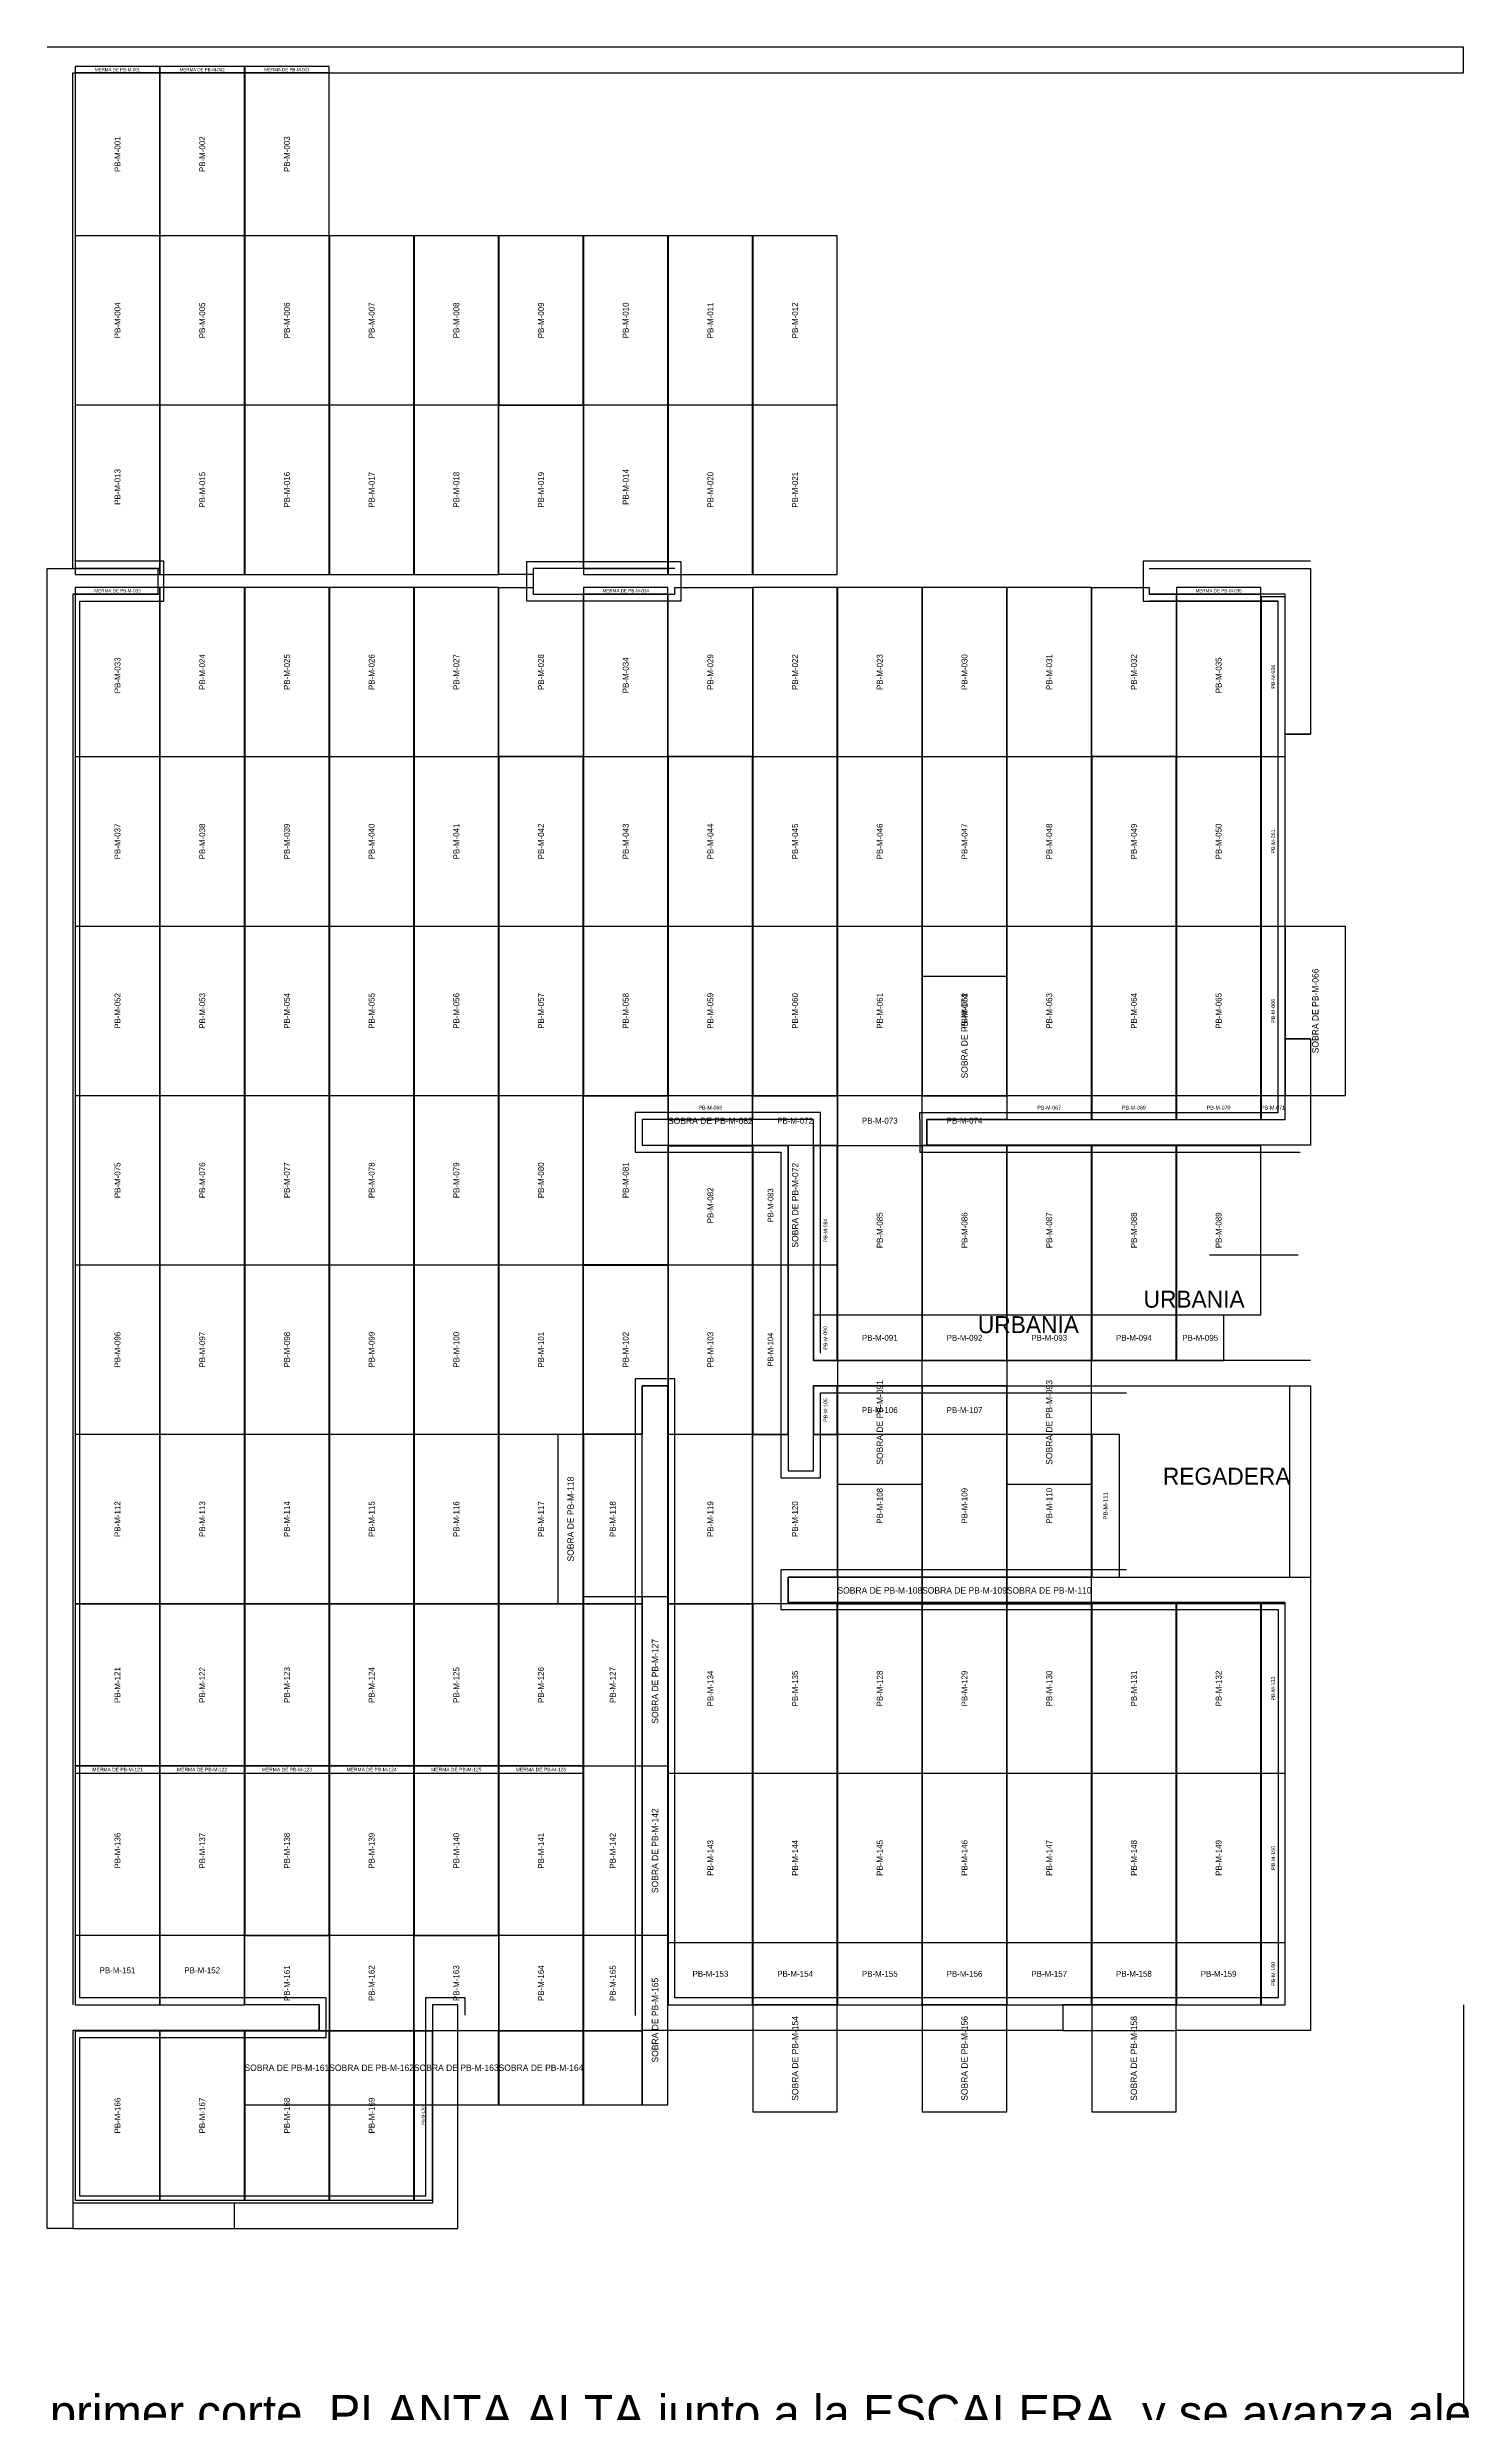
# Model space of a CAD drawing. Header units: metres. Extents: x 261.3 to 349, y -132.1 to -56.9.
# Drawn here: x 272.27 to 282.27, y -73.57 to -56.87 of the extents above; entities that cross this region are included whole.
import ezdxf
from ezdxf.enums import TextEntityAlignment as Align

# ---------------------------------------------------------------- set-up
doc = ezdxf.new("R2010")
doc.units = ezdxf.units.M
for name, color, linetype in [('ETIQUETAS', 7, 'Continuous'), ('MORET-COMPLETAS', 30, 'Continuous'), ('MORET-RECORTES', 40, 'Continuous'), ('MUROS', 8, 'Continuous'), ('PLAN-CORTE-DESPERDICIO', 1, 'Continuous'), ('PLAN-CORTE-TEXTOS', 5, 'Continuous'), ('REGADERA-MALLA-MURO', 1, 'Continuous'), ('SOBRANTE-JUNTO-AL-RECORTE', 2, 'Continuous'), ('URBANIA-LAVANDERIA', 5, 'Continuous'), ('ZOCLO', 3, 'Continuous')]:
    doc.layers.add(name, color=color, linetype=linetype)

msp = doc.modelspace()

# ---------------------------------------------------------------- linework, layer by layer
at = {"layer": 'MORET-COMPLETAS'}
for points in [[(272.471, -59.397), (273.067, -59.397), (273.067, -58.203), (272.471, -58.203)], [(273.069, -59.397), (273.665, -59.397), (273.665, -58.203), (273.069, -58.203)], [(273.667, -59.397), (274.263, -59.397), (274.263, -58.203), (273.667, -58.203)], [(274.265, -59.397), (274.861, -59.397), (274.861, -58.203), (274.265, -58.203)], [(274.863, -59.397), (275.459, -59.397), (275.459, -58.203), (274.863, -58.203)], [(275.461, -59.397), (276.057, -59.397), (276.057, -58.203), (275.461, -58.203)], [(276.059, -59.397), (276.655, -59.397), (276.655, -58.203), (276.059, -58.203)], [(276.657, -59.397), (277.253, -59.397), (277.253, -58.203), (276.657, -58.203)], [(277.255, -59.397), (277.851, -59.397), (277.851, -58.203), (277.255, -58.203)], [(273.069, -60.593), (273.665, -60.593), (273.665, -59.399), (273.069, -59.399)], [(273.667, -60.593), (274.263, -60.593), (274.263, -59.399), (273.667, -59.399)], [(274.265, -60.593), (274.861, -60.593), (274.861, -59.399), (274.265, -59.399)], [(274.863, -60.593), (275.459, -60.593), (275.459, -59.399), (274.863, -59.399)], [(276.657, -60.593), (277.253, -60.593), (277.253, -59.399), (276.657, -59.399)], [(277.255, -60.593), (277.851, -60.593), (277.851, -59.399), (277.255, -59.399)], [(272.471, -63.076), (273.067, -63.076), (273.067, -61.882), (272.471, -61.882)], [(273.069, -63.076), (273.665, -63.076), (273.665, -61.882), (273.069, -61.882)], [(273.667, -63.076), (274.263, -63.076), (274.263, -61.882), (273.667, -61.882)], [(274.265, -63.076), (274.861, -63.076), (274.861, -61.882), (274.265, -61.882)], [(274.863, -63.076), (275.459, -63.076), (275.459, -61.882), (274.863, -61.882)], [(275.461, -63.076), (276.057, -63.076), (276.057, -61.882), (275.461, -61.882)], [(276.059, -63.076), (276.655, -63.076), (276.655, -61.882), (276.059, -61.882)], [(276.657, -63.076), (277.253, -63.076), (277.253, -61.882), (276.657, -61.882)], [(277.255, -63.076), (277.851, -63.076), (277.851, -61.882), (277.255, -61.882)], [(277.853, -63.076), (278.449, -63.076), (278.449, -61.882), (277.853, -61.882)], [(278.451, -63.076), (279.047, -63.076), (279.047, -61.882), (278.451, -61.882)], [(279.049, -63.076), (279.645, -63.076), (279.645, -61.882), (279.049, -61.882)], [(279.647, -63.076), (280.243, -63.076), (280.243, -61.882), (279.647, -61.882)], [(280.245, -63.076), (280.841, -63.076), (280.841, -61.882), (280.245, -61.882)], [(272.471, -64.272), (273.067, -64.272), (273.067, -63.078), (272.471, -63.078)], [(273.069, -64.272), (273.665, -64.272), (273.665, -63.078), (273.069, -63.078)], [(273.667, -64.272), (274.263, -64.272), (274.263, -63.078), (273.667, -63.078)], [(274.265, -64.272), (274.861, -64.272), (274.861, -63.078), (274.265, -63.078)], [(274.863, -64.272), (275.459, -64.272), (275.459, -63.078), (274.863, -63.078)], [(275.461, -64.272), (276.057, -64.272), (276.057, -63.078), (275.461, -63.078)], [(276.059, -64.272), (276.655, -64.272), (276.655, -63.078), (276.059, -63.078)], [(276.657, -64.272), (277.253, -64.272), (277.253, -63.078), (276.657, -63.078)], [(277.255, -64.272), (277.851, -64.272), (277.851, -63.078), (277.255, -63.078)], [(277.853, -64.272), (278.449, -64.272), (278.449, -63.078), (277.853, -63.078)], [(278.451, -64.272), (279.047, -64.272), (279.047, -63.078), (278.451, -63.078)], [(279.049, -64.272), (279.645, -64.272), (279.645, -63.078), (279.049, -63.078)], [(279.647, -64.272), (280.243, -64.272), (280.243, -63.078), (279.647, -63.078)], [(280.245, -64.272), (280.841, -64.272), (280.841, -63.078), (280.245, -63.078)], [(272.471, -65.468), (273.067, -65.468), (273.067, -64.274), (272.471, -64.274)], [(273.069, -65.468), (273.665, -65.468), (273.665, -64.274), (273.069, -64.274)], [(273.667, -65.468), (274.263, -65.468), (274.263, -64.274), (273.667, -64.274)], [(274.265, -65.468), (274.861, -65.468), (274.861, -64.274), (274.265, -64.274)], [(274.863, -65.468), (275.459, -65.468), (275.459, -64.274), (274.863, -64.274)], [(275.461, -65.468), (276.057, -65.468), (276.057, -64.274), (275.461, -64.274)], [(277.853, -65.821), (278.449, -65.821), (278.449, -64.627), (277.853, -64.627)], [(278.451, -65.821), (279.047, -65.821), (279.047, -64.627), (278.451, -64.627)], [(279.049, -65.821), (279.645, -65.821), (279.645, -64.627), (279.049, -64.627)], [(279.647, -65.821), (280.243, -65.821), (280.243, -64.627), (279.647, -64.627)], [(280.245, -65.821), (280.841, -65.821), (280.841, -64.627), (280.245, -64.627)], [(272.471, -66.664), (273.067, -66.664), (273.067, -65.47), (272.471, -65.47)], [(273.069, -66.664), (273.665, -66.664), (273.665, -65.47), (273.069, -65.47)], [(273.667, -66.664), (274.263, -66.664), (274.263, -65.47), (273.667, -65.47)], [(274.265, -66.664), (274.861, -66.664), (274.861, -65.47), (274.265, -65.47)], [(274.863, -66.664), (275.459, -66.664), (275.459, -65.47), (274.863, -65.47)], [(275.461, -66.664), (276.057, -66.664), (276.057, -65.47), (275.461, -65.47)], [(276.657, -66.664), (277.253, -66.664), (277.253, -65.47), (276.657, -65.47)], [(272.471, -67.86), (273.067, -67.86), (273.067, -66.666), (272.471, -66.666)], [(273.069, -67.86), (273.665, -67.86), (273.665, -66.666), (273.069, -66.666)], [(273.667, -67.86), (274.263, -67.86), (274.263, -66.666), (273.667, -66.666)], [(274.265, -67.86), (274.861, -67.86), (274.861, -66.666), (274.265, -66.666)], [(274.863, -67.86), (275.459, -67.86), (275.459, -66.666), (274.863, -66.666)], [(275.461, -67.86), (276.057, -67.86), (276.057, -66.666), (275.461, -66.666)], [(276.657, -67.86), (277.253, -67.86), (277.253, -66.666), (276.657, -66.666)], [(276.657, -69.056), (277.253, -69.056), (277.253, -67.862), (276.657, -67.862)], [(277.255, -69.056), (277.851, -69.056), (277.851, -67.862), (277.255, -67.862)], [(277.853, -69.056), (278.449, -69.056), (278.449, -67.862), (277.853, -67.862)], [(278.451, -69.056), (279.047, -69.056), (279.047, -67.862), (278.451, -67.862)], [(279.049, -69.056), (279.645, -69.056), (279.645, -67.862), (279.049, -67.862)], [(279.647, -69.056), (280.243, -69.056), (280.243, -67.862), (279.647, -67.862)], [(280.245, -69.056), (280.841, -69.056), (280.841, -67.862), (280.245, -67.862)], [(272.471, -70.201), (273.067, -70.201), (273.067, -69.007), (272.471, -69.007)], [(273.069, -70.201), (273.665, -70.201), (273.665, -69.007), (273.069, -69.007)], [(273.667, -70.201), (274.263, -70.201), (274.263, -69.007), (273.667, -69.007)], [(274.265, -70.201), (274.861, -70.201), (274.861, -69.007), (274.265, -69.007)], [(274.863, -70.201), (275.459, -70.201), (275.459, -69.007), (274.863, -69.007)], [(275.461, -70.201), (276.057, -70.201), (276.057, -69.007), (275.461, -69.007)], [(276.657, -70.252), (277.253, -70.252), (277.253, -69.058), (276.657, -69.058)], [(277.255, -70.252), (277.851, -70.252), (277.851, -69.058), (277.255, -69.058)], [(277.853, -70.252), (278.449, -70.252), (278.449, -69.058), (277.853, -69.058)], [(278.451, -70.252), (279.047, -70.252), (279.047, -69.058), (278.451, -69.058)], [(279.049, -70.252), (279.645, -70.252), (279.645, -69.058), (279.049, -69.058)], [(279.647, -70.252), (280.243, -70.252), (280.243, -69.058), (279.647, -69.058)], [(280.245, -70.252), (280.841, -70.252), (280.841, -69.058), (280.245, -69.058)], [(272.471, -72.071), (273.067, -72.071), (273.067, -70.877), (272.471, -70.877)], [(273.069, -72.071), (273.665, -72.071), (273.665, -70.877), (273.069, -70.877)], [(273.667, -72.071), (274.263, -72.071), (274.263, -70.877), (273.667, -70.877)], [(274.265, -72.071), (274.861, -72.071), (274.861, -70.877), (274.265, -70.877)]]:
    msp.add_lwpolyline(points, close=True, dxfattribs=at)
at = {"layer": 'MORET-RECORTES'}
for points in [[(272.471, -58.201), (273.067, -58.201), (273.067, -57.052), (272.471, -57.052)], [(273.069, -58.201), (273.665, -58.201), (273.665, -57.052), (273.069, -57.052)], [(273.667, -58.201), (274.263, -58.201), (274.263, -57.052), (273.667, -57.052)], [(272.471, -60.552), (273.067, -60.552), (273.067, -59.399), (272.471, -59.399)], [(275.461, -60.593), (275.461, -59.399), (276.057, -59.399), (276.057, -60.552), (275.704, -60.552), (275.704, -60.593)], [(276.059, -60.552), (276.655, -60.552), (276.655, -59.399), (276.059, -59.399)], [(272.471, -61.88), (273.067, -61.88), (273.067, -60.732), (272.471, -60.732)], [(273.069, -61.88), (273.665, -61.88), (273.665, -60.686), (273.069, -60.686)], [(273.667, -61.88), (274.263, -61.88), (274.263, -60.686), (273.667, -60.686)], [(274.265, -61.88), (274.861, -61.88), (274.861, -60.686), (274.265, -60.686)], [(274.863, -61.88), (275.459, -61.88), (275.459, -60.686), (274.863, -60.686)], [(276.057, -61.88), (275.461, -61.88), (275.461, -60.686), (275.704, -60.686), (275.704, -60.732), (276.057, -60.732)], [(276.059, -61.88), (276.655, -61.88), (276.655, -60.732), (276.059, -60.732)], [(277.253, -60.686), (277.253, -61.88), (276.657, -61.88), (276.657, -60.732), (276.704, -60.732), (276.704, -60.686)], [(277.255, -61.88), (277.851, -61.88), (277.851, -60.686), (277.255, -60.686)], [(277.853, -61.88), (278.449, -61.88), (278.449, -60.686), (277.853, -60.686)], [(278.451, -61.88), (279.047, -61.88), (279.047, -60.686), (278.451, -60.686)], [(279.049, -61.88), (279.645, -61.88), (279.645, -60.686), (279.049, -60.686)], [(280.243, -61.88), (279.647, -61.88), (279.647, -60.686), (280.053, -60.686), (280.053, -60.732), (280.243, -60.732)], [(280.245, -61.88), (280.841, -61.88), (280.841, -60.732), (280.245, -60.732)], [(280.843, -61.88), (281.014, -61.88), (281.014, -60.751), (280.843, -60.751)], [(280.843, -63.076), (281.014, -63.076), (281.014, -61.882), (280.843, -61.882)], [(280.843, -64.272), (281.014, -64.272), (281.014, -63.078), (280.843, -63.078)], [(276.655, -65.468), (276.059, -65.468), (276.059, -64.274), (276.655, -64.274), (276.655, -64.442), (276.474, -64.442), (276.474, -64.622), (276.655, -64.622)], [(276.657, -64.442), (277.253, -64.442), (277.253, -64.274), (276.657, -64.274)], [(277.255, -64.274), (277.851, -64.274), (277.851, -64.625), (277.683, -64.625), (277.683, -64.442), (277.255, -64.442)], [(277.853, -64.625), (278.449, -64.625), (278.449, -64.274), (277.853, -64.274)], [(278.451, -64.625), (278.451, -64.274), (279.047, -64.274), (279.047, -64.442), (278.483, -64.442), (278.483, -64.625)], [(279.049, -64.442), (279.645, -64.442), (279.645, -64.274), (279.049, -64.274)], [(279.647, -64.442), (280.243, -64.442), (280.243, -64.274), (279.647, -64.274)], [(280.245, -64.442), (280.841, -64.442), (280.841, -64.274), (280.245, -64.274)], [(280.843, -64.442), (281.014, -64.442), (281.014, -64.274), (280.843, -64.274)], [(276.657, -65.468), (277.253, -65.468), (277.253, -64.627), (276.657, -64.627)], [(277.255, -65.468), (277.503, -65.468), (277.503, -64.627), (277.255, -64.627)], [(277.683, -65.821), (277.851, -65.821), (277.851, -64.627), (277.683, -64.627)], [(276.059, -66.664), (276.059, -65.47), (276.655, -65.47), (276.655, -66.664), (276.654, -66.664), (276.654, -66.322), (276.474, -66.322), (276.474, -66.664)], [(277.255, -66.664), (277.503, -66.664), (277.503, -65.47), (277.255, -65.47)], [(277.683, -66.142), (277.851, -66.142), (277.851, -65.823), (277.683, -65.823)], [(277.853, -66.142), (278.449, -66.142), (278.449, -65.823), (277.853, -65.823)], [(278.451, -66.142), (279.047, -66.142), (279.047, -65.823), (278.451, -65.823)], [(279.049, -66.142), (279.645, -66.142), (279.645, -65.823), (279.049, -65.823)], [(279.647, -66.142), (280.243, -66.142), (280.243, -65.823), (279.647, -65.823)], [(280.245, -66.142), (280.581, -66.142), (280.581, -65.823), (280.245, -65.823)], [(277.683, -66.664), (277.851, -66.664), (277.851, -66.322), (277.683, -66.322)], [(277.853, -66.664), (278.449, -66.664), (278.449, -66.322), (277.853, -66.322)], [(278.451, -66.664), (279.047, -66.664), (279.047, -66.322), (278.451, -66.322)], [(276.059, -67.86), (276.474, -67.86), (276.474, -66.666), (276.059, -66.666)], [(277.255, -66.666), (277.503, -66.666), (277.503, -66.922), (277.683, -66.922), (277.683, -66.666), (277.851, -66.666), (277.851, -67.672), (277.503, -67.672), (277.503, -67.86), (277.255, -67.86)], [(277.853, -67.672), (278.449, -67.672), (278.449, -66.666), (277.853, -66.666)], [(278.451, -67.672), (279.047, -67.672), (279.047, -66.666), (278.451, -66.666)], [(279.049, -67.672), (279.645, -67.672), (279.645, -66.666), (279.049, -66.666)], [(279.647, -67.672), (279.844, -67.672), (279.844, -66.666), (279.647, -66.666)], [(272.471, -69.005), (273.067, -69.005), (273.067, -67.862), (272.471, -67.862)], [(273.069, -69.005), (273.665, -69.005), (273.665, -67.862), (273.069, -67.862)], [(273.667, -69.005), (274.263, -69.005), (274.263, -67.862), (273.667, -67.862)], [(274.265, -69.005), (274.861, -69.005), (274.861, -67.862), (274.265, -67.862)], [(274.863, -69.005), (275.459, -69.005), (275.459, -67.862), (274.863, -67.862)], [(275.461, -69.005), (276.057, -69.005), (276.057, -67.862), (275.461, -67.862)], [(276.059, -69.005), (276.474, -69.005), (276.474, -67.862), (276.059, -67.862)], [(280.843, -69.056), (281.014, -69.056), (281.014, -67.862), (280.843, -67.862)], [(276.059, -70.201), (276.474, -70.201), (276.474, -69.007), (276.059, -69.007)], [(280.843, -70.252), (281.014, -70.252), (281.014, -69.058), (280.843, -69.058)], [(272.471, -70.692), (273.067, -70.692), (273.067, -70.203), (272.471, -70.203)], [(273.069, -70.692), (273.665, -70.692), (273.665, -70.203), (273.069, -70.203)], [(273.667, -70.203), (274.263, -70.203), (274.263, -70.875), (274.193, -70.875), (274.193, -70.692), (273.667, -70.692)], [(274.265, -70.875), (274.861, -70.875), (274.861, -70.203), (274.265, -70.203)], [(274.863, -70.875), (274.863, -70.203), (275.459, -70.203), (275.459, -70.875), (275.173, -70.875), (275.173, -70.692), (274.993, -70.692), (274.993, -70.875)], [(275.461, -70.875), (276.057, -70.875), (276.057, -70.203), (275.461, -70.203)], [(276.059, -70.875), (276.474, -70.875), (276.474, -70.203), (276.059, -70.203)], [(276.657, -70.692), (277.253, -70.692), (277.253, -70.254), (276.657, -70.254)], [(277.255, -70.692), (277.851, -70.692), (277.851, -70.254), (277.255, -70.254)], [(277.853, -70.692), (278.449, -70.692), (278.449, -70.254), (277.853, -70.254)], [(278.451, -70.692), (279.047, -70.692), (279.047, -70.254), (278.451, -70.254)], [(279.049, -70.692), (279.645, -70.692), (279.645, -70.254), (279.049, -70.254)], [(279.647, -70.692), (280.243, -70.692), (280.243, -70.254), (279.647, -70.254)], [(280.245, -70.692), (280.841, -70.692), (280.841, -70.254), (280.245, -70.254)], [(280.843, -70.692), (281.014, -70.692), (281.014, -70.254), (280.843, -70.254)], [(274.863, -72.071), (274.993, -72.071), (274.993, -70.877), (274.863, -70.877)]]:
    msp.add_lwpolyline(points, close=True, dxfattribs=at)
at = {"layer": 'MUROS'}
for p, q in [((282.273, -56.872), (272.273, -56.872)), ((282.273, -57.052), (282.273, -56.872)), ((272.453, -60.552), (272.453, -57.052)), ((272.453, -57.052), (282.273, -57.052)), ((272.273, -60.552), (272.453, -60.552)), ((272.273, -72.272), (272.273, -60.552)), ((272.273, -60.552), (273.053, -60.552)), ((273.053, -60.552), (273.053, -60.732)), ((276.703, -60.552), (275.703, -60.552)), ((275.703, -60.552), (275.703, -60.732)), ((280.053, -60.552), (281.193, -60.552)), ((281.193, -60.552), (281.193, -61.722)), ((273.053, -60.732), (272.453, -60.732)), ((272.453, -60.732), (272.453, -70.692)), ((275.703, -60.732), (276.703, -60.732)), ((281.013, -60.732), (280.053, -60.732)), ((281.013, -61.722), (281.013, -60.732)), ((281.013, -63.872), (281.013, -61.722)), ((281.013, -61.722), (281.193, -61.722)), ((281.193, -61.722), (281.013, -61.722)), ((281.013, -63.872), (281.193, -63.872)), ((281.193, -63.872), (281.013, -63.872)), ((281.193, -63.872), (281.193, -64.622)), ((277.683, -64.442), (276.473, -64.442)), ((276.473, -64.442), (276.473, -64.622)), ((277.683, -66.142), (277.683, -64.442)), ((278.483, -64.622), (278.483, -64.442)), ((278.483, -64.442), (281.013, -64.442)), ((276.473, -64.622), (277.503, -64.622)), ((277.503, -64.622), (277.503, -66.922)), ((281.193, -64.622), (278.483, -64.622)), ((281.193, -66.142), (277.683, -66.142)), ((276.473, -70.872), (276.473, -66.322)), ((276.473, -66.322), (276.653, -66.322)), ((276.653, -66.322), (276.653, -70.692)), ((277.683, -66.922), (277.683, -66.322)), ((277.683, -66.322), (281.193, -66.322)), ((281.043, -66.322), (281.043, -67.672)), ((281.193, -66.322), (281.193, -67.672)), ((277.503, -66.922), (277.683, -66.922)), ((277.503, -67.852), (277.503, -67.672)), ((277.503, -67.672), (281.193, -67.672)), ((281.193, -67.672), (281.193, -70.872)), ((281.013, -67.852), (277.503, -67.852)), ((281.013, -70.692), (281.013, -67.852)), ((274.193, -70.692), (274.193, -70.872)), ((275.173, -70.692), (274.993, -70.692)), ((274.993, -70.692), (274.993, -72.092)), ((275.173, -72.272), (275.173, -70.692)), ((276.653, -70.692), (279.443, -70.692)), ((280.243, -70.692), (279.443, -70.692)), ((279.443, -70.692), (279.443, -70.872)), ((280.243, -70.692), (281.013, -70.692)), ((282.273, -70.692), (282.273, -73.571)), ((274.193, -70.872), (272.453, -70.872)), ((272.453, -70.872), (272.453, -72.272)), ((279.443, -70.872), (276.473, -70.872)), ((279.443, -70.872), (280.243, -70.872)), ((281.193, -70.872), (280.243, -70.872)), ((273.593, -72.092), (272.453, -72.092)), ((272.453, -72.092), (272.453, -72.272)), ((274.993, -72.092), (273.593, -72.092)), ((273.593, -72.092), (273.593, -72.272)), ((272.453, -72.272), (272.273, -72.272)), ((272.453, -72.272), (273.593, -72.272)), ((273.593, -72.272), (275.173, -72.272))]:
    msp.add_line(p, q, dxfattribs=at)
at = {"layer": 'PLAN-CORTE-DESPERDICIO'}
for points in [[(272.471, -57.052), (273.067, -57.052), (273.067, -57.007), (272.471, -57.007)], [(273.069, -57.052), (273.665, -57.052), (273.665, -57.007), (273.069, -57.007)], [(273.667, -57.052), (274.263, -57.052), (274.263, -57.007), (273.667, -57.007)], [(272.471, -60.593), (273.067, -60.593), (273.067, -60.552), (272.471, -60.552)], [(276.059, -60.593), (276.655, -60.593), (276.655, -60.552), (276.059, -60.552)], [(272.471, -60.732), (273.067, -60.732), (273.067, -60.686), (272.471, -60.686)], [(276.059, -60.732), (276.655, -60.732), (276.655, -60.686), (276.059, -60.686)], [(280.245, -60.732), (280.841, -60.732), (280.841, -60.686), (280.245, -60.686)], [(276.059, -67.862), (276.474, -67.862), (276.474, -67.811), (276.059, -67.811)], [(272.471, -69.056), (273.067, -69.056), (273.067, -69.005), (272.471, -69.005)], [(273.069, -69.056), (273.665, -69.056), (273.665, -69.005), (273.069, -69.005)], [(273.667, -69.056), (274.263, -69.056), (274.263, -69.005), (273.667, -69.005)], [(274.265, -69.056), (274.861, -69.056), (274.861, -69.005), (274.265, -69.005)], [(274.863, -69.056), (275.459, -69.056), (275.459, -69.005), (274.863, -69.005)], [(275.461, -69.056), (276.057, -69.056), (276.057, -69.005), (275.461, -69.005)]]:
    msp.add_lwpolyline(points, close=True, dxfattribs=at)
at = {"layer": 'SOBRANTE-JUNTO-AL-RECORTE'}
for points in [[(281.014, -64.272), (281.439, -64.272), (281.439, -63.078), (281.014, -63.078)], [(278.451, -64.274), (279.047, -64.274), (279.047, -63.431), (278.451, -63.431)], [(276.657, -64.627), (277.253, -64.627), (277.253, -64.274), (276.657, -64.274)], [(277.255, -65.468), (277.851, -65.468), (277.851, -64.625), (277.255, -64.625)], [(277.853, -67.017), (278.449, -67.017), (278.449, -66.142), (277.853, -66.142)], [(279.049, -67.017), (279.645, -67.017), (279.645, -66.142), (279.049, -66.142)], [(275.877, -67.86), (276.059, -67.86), (276.059, -66.666), (275.877, -66.666)], [(277.853, -67.86), (278.449, -67.86), (278.449, -67.672), (277.853, -67.672)], [(278.451, -67.86), (279.047, -67.86), (279.047, -67.672), (278.451, -67.672)], [(279.049, -67.86), (279.645, -67.86), (279.645, -67.672), (279.049, -67.672)], [(276.474, -69.005), (276.655, -69.005), (276.655, -67.811), (276.474, -67.811)], [(276.474, -70.201), (276.655, -70.201), (276.655, -69.007), (276.474, -69.007)], [(276.474, -71.397), (276.655, -71.397), (276.655, -70.203), (276.474, -70.203)], [(277.255, -71.448), (277.851, -71.448), (277.851, -70.692), (277.255, -70.692)], [(278.451, -71.448), (279.047, -71.448), (279.047, -70.692), (278.451, -70.692)], [(279.647, -71.448), (280.243, -71.448), (280.243, -70.692), (279.647, -70.692)], [(273.667, -71.397), (274.263, -71.397), (274.263, -70.875), (273.667, -70.875)], [(274.265, -71.397), (274.861, -71.397), (274.861, -70.875), (274.265, -70.875)], [(274.863, -71.397), (275.459, -71.397), (275.459, -70.875), (274.863, -70.875)], [(275.461, -71.397), (276.057, -71.397), (276.057, -70.875), (275.461, -70.875)], [(276.059, -71.397), (276.474, -71.397), (276.474, -70.875), (276.059, -70.875)]]:
    msp.add_lwpolyline(points, close=True, dxfattribs=at)
at = {"layer": 'ZOCLO'}
for p, q in [((273.096, -60.5), (272.47, -60.5)), ((273.096, -60.577), (273.096, -60.5)), ((273.096, -60.782), (273.096, -60.5)), ((275.66, -60.581), (275.66, -60.502)), ((275.66, -60.502), (276.746, -60.502)), ((275.66, -60.782), (275.66, -60.581)), ((276.746, -60.502), (276.746, -60.782)), ((281.191, -60.5), (280.01, -60.5)), ((280.01, -60.5), (280.01, -60.782)), ((272.503, -70.642), (272.503, -60.782)), ((272.503, -60.782), (273.053, -60.782)), ((272.503, -60.782), (273.096, -60.782)), ((276.746, -60.782), (275.66, -60.782)), ((280.01, -60.782), (280.963, -60.782)), ((280.963, -60.782), (280.053, -60.782)), ((280.963, -64.392), (280.963, -60.782)), ((277.733, -64.392), (276.423, -64.392)), ((276.423, -64.392), (276.423, -64.672)), ((277.733, -64.495), (277.733, -64.392)), ((278.433, -64.442), (278.433, -64.392)), ((278.433, -64.392), (280.963, -64.392)), ((278.433, -64.442), (278.433, -64.672)), ((277.733, -66.092), (277.733, -64.495)), ((276.423, -64.672), (277.453, -64.672)), ((277.453, -64.672), (277.453, -66.322)), ((278.433, -64.672), (281.119, -64.672)), ((281.104, -65.399), (280.478, -65.399)), ((276.703, -66.272), (276.423, -66.272)), ((276.423, -66.272), (276.423, -70.768)), ((276.703, -66.322), (276.703, -66.272)), ((276.703, -70.642), (276.703, -66.312)), ((277.453, -66.322), (277.453, -66.972)), ((277.733, -66.972), (277.733, -66.372)), ((277.733, -66.372), (279.893, -66.372)), ((277.453, -66.972), (277.733, -66.972)), ((277.683, -66.972), (277.733, -66.972)), ((277.503, -67.622), (277.453, -67.622)), ((277.453, -67.622), (277.453, -67.902)), ((279.893, -67.622), (277.503, -67.622)), ((277.453, -67.902), (280.963, -67.902)), ((280.963, -67.902), (280.963, -70.642)), ((274.243, -70.642), (272.503, -70.642)), ((274.243, -70.692), (274.243, -70.642)), ((274.243, -70.922), (274.243, -70.692)), ((275.223, -70.642), (274.943, -70.642)), ((274.943, -70.642), (274.943, -70.692)), ((274.943, -70.692), (274.943, -72.042)), ((275.223, -70.765), (275.223, -70.642)), ((280.963, -70.642), (276.703, -70.642)), ((272.503, -72.042), (272.503, -70.922)), ((272.503, -70.922), (274.243, -70.922)), ((273.593, -72.042), (272.503, -72.042)), ((273.653, -72.042), (273.593, -72.042)), ((274.943, -72.042), (273.653, -72.042))]:
    msp.add_line(p, q, dxfattribs=at)

# ---------------------------------------------------------------- texts
at = {"layer": 'ETIQUETAS'}
for s, height, p in [('PB-M-001', 0.042, (272.769, -57.627)), ('PB-M-002', 0.042, (273.367, -57.627)), ('PB-M-003', 0.042, (273.965, -57.627)), ('PB-M-004', 0.042, (272.769, -58.8)), ('PB-M-005', 0.042, (273.367, -58.8)), ('PB-M-006', 0.042, (273.965, -58.8)), ('PB-M-007', 0.042, (274.563, -58.8)), ('PB-M-008', 0.042, (275.161, -58.8)), ('PB-M-009', 0.042, (275.759, -58.8)), ('PB-M-010', 0.042, (276.357, -58.8)), ('PB-M-011', 0.042, (276.955, -58.8)), ('PB-M-012', 0.042, (277.553, -58.8)), ('PB-M-013', 0.042, (272.769, -59.976)), ('PB-M-015', 0.042, (273.367, -59.996)), ('PB-M-016', 0.042, (273.965, -59.996)), ('PB-M-017', 0.042, (274.563, -59.996)), ('PB-M-018', 0.042, (275.161, -59.996)), ('PB-M-019', 0.042, (275.759, -59.996)), ('PB-M-014', 0.042, (276.357, -59.976)), ('PB-M-020', 0.042, (276.955, -59.996)), ('PB-M-021', 0.042, (277.553, -59.996)), ('PB-M-033', 0.042, (272.769, -61.306)), ('PB-M-024', 0.042, (273.367, -61.283)), ('PB-M-025', 0.042, (273.965, -61.283)), ('PB-M-026', 0.042, (274.563, -61.283)), ('PB-M-027', 0.042, (275.161, -61.283)), ('PB-M-028', 0.042, (275.759, -61.283)), ('PB-M-034', 0.042, (276.357, -61.306)), ('PB-M-029', 0.042, (276.955, -61.283)), ('PB-M-022', 0.042, (277.553, -61.283)), ('PB-M-023', 0.042, (278.151, -61.283)), ('PB-M-030', 0.042, (278.749, -61.283)), ('PB-M-031', 0.042, (279.347, -61.283)), ('PB-M-032', 0.042, (279.945, -61.283)), ('PB-M-035', 0.042, (280.543, -61.306)), ('PB-M-036', 0.0273, (280.928, -61.315)), ('PB-M-037', 0.042, (272.769, -62.479)), ('PB-M-038', 0.042, (273.367, -62.479)), ('PB-M-039', 0.042, (273.965, -62.479)), ('PB-M-040', 0.042, (274.563, -62.479)), ('PB-M-041', 0.042, (275.161, -62.479)), ('PB-M-042', 0.042, (275.759, -62.479)), ('PB-M-043', 0.042, (276.357, -62.479)), ('PB-M-044', 0.042, (276.955, -62.479)), ('PB-M-045', 0.042, (277.553, -62.479)), ('PB-M-046', 0.042, (278.151, -62.479)), ('PB-M-047', 0.042, (278.749, -62.479)), ('PB-M-048', 0.042, (279.347, -62.479)), ('PB-M-049', 0.042, (279.945, -62.479)), ('PB-M-050', 0.042, (280.543, -62.479)), ('PB-M-051', 0.0273, (280.928, -62.479)), ('PB-M-052', 0.042, (272.769, -63.675)), ('PB-M-053', 0.042, (273.367, -63.675)), ('PB-M-054', 0.042, (273.965, -63.675)), ('PB-M-055', 0.042, (274.563, -63.675)), ('PB-M-056', 0.042, (275.161, -63.675)), ('PB-M-057', 0.042, (275.759, -63.675)), ('PB-M-058', 0.042, (276.357, -63.675)), ('PB-M-059', 0.042, (276.955, -63.675)), ('PB-M-060', 0.042, (277.553, -63.675)), ('PB-M-061', 0.042, (278.151, -63.675)), ('PB-M-062', 0.042, (278.749, -63.675)), ('PB-M-063', 0.042, (279.347, -63.675)), ('PB-M-064', 0.042, (279.945, -63.675)), ('PB-M-065', 0.042, (280.543, -63.675)), ('PB-M-066', 0.0273, (280.928, -63.675)), ('PB-M-075', 0.042, (272.769, -64.871)), ('PB-M-076', 0.042, (273.367, -64.871)), ('PB-M-077', 0.042, (273.965, -64.871)), ('PB-M-078', 0.042, (274.563, -64.871)), ('PB-M-079', 0.042, (275.161, -64.871)), ('PB-M-080', 0.042, (275.759, -64.871)), ('PB-M-081', 0.042, (276.357, -64.871)), ('PB-M-082', 0.042, (276.955, -65.048)), ('PB-M-083', 0.0398, (277.379, -65.048)), ('PB-M-085', 0.042, (278.151, -65.224)), ('PB-M-086', 0.042, (278.749, -65.224)), ('PB-M-087', 0.042, (279.347, -65.224)), ('PB-M-088', 0.042, (279.945, -65.224)), ('PB-M-089', 0.042, (280.543, -65.224)), ('PB-M-084', 0.0268, (277.767, -65.224)), ('PB-M-096', 0.042, (272.769, -66.067)), ('PB-M-097', 0.042, (273.367, -66.067)), ('PB-M-098', 0.042, (273.965, -66.067)), ('PB-M-099', 0.042, (274.563, -66.067)), ('PB-M-100', 0.042, (275.161, -66.067)), ('PB-M-101', 0.042, (275.759, -66.067)), ('PB-M-102', 0.042, (276.357, -66.067)), ('PB-M-103', 0.042, (276.955, -66.067)), ('PB-M-104', 0.0398, (277.379, -66.067)), ('PB-M-090', 0.0268, (277.767, -65.983)), ('PB-M-105', 0.0268, (277.767, -66.493)), ('PB-M-108', 0.042, (278.151, -67.169)), ('PB-M-109', 0.042, (278.749, -67.169)), ('PB-M-110', 0.042, (279.347, -67.169)), ('PB-M-111', 0.0314, (279.745, -67.169)), ('PB-M-112', 0.042, (272.769, -67.263)), ('PB-M-113', 0.042, (273.367, -67.263)), ('PB-M-114', 0.042, (273.965, -67.263)), ('PB-M-115', 0.042, (274.563, -67.263)), ('PB-M-116', 0.042, (275.161, -67.263)), ('PB-M-117', 0.042, (275.759, -67.263)), ('PB-M-118', 0.042, (276.266, -67.263)), ('PB-M-119', 0.042, (276.955, -67.263)), ('PB-M-120', 0.042, (277.553, -67.263)), ('PB-M-121', 0.042, (272.769, -68.434)), ('PB-M-122', 0.042, (273.367, -68.434)), ('PB-M-123', 0.042, (273.965, -68.434)), ('PB-M-124', 0.042, (274.563, -68.434)), ('PB-M-125', 0.042, (275.161, -68.434)), ('PB-M-126', 0.042, (275.759, -68.434)), ('PB-M-127', 0.042, (276.266, -68.434)), ('PB-M-134', 0.042, (276.955, -68.459)), ('PB-M-135', 0.042, (277.553, -68.459)), ('PB-M-128', 0.042, (278.151, -68.459)), ('PB-M-129', 0.042, (278.749, -68.459)), ('PB-M-130', 0.042, (279.347, -68.459)), ('PB-M-131', 0.042, (279.945, -68.459)), ('PB-M-132', 0.042, (280.543, -68.459)), ('PB-M-133', 0.0273, (280.928, -68.459)), ('PB-M-136', 0.042, (272.769, -69.604)), ('PB-M-137', 0.042, (273.367, -69.604)), ('PB-M-138', 0.042, (273.965, -69.604)), ('PB-M-139', 0.042, (274.563, -69.604)), ('PB-M-140', 0.042, (275.161, -69.604)), ('PB-M-141', 0.042, (275.759, -69.604)), ('PB-M-142', 0.042, (276.266, -69.604)), ('PB-M-143', 0.042, (276.955, -69.655)), ('PB-M-144', 0.042, (277.553, -69.655)), ('PB-M-145', 0.042, (278.151, -69.655)), ('PB-M-146', 0.042, (278.749, -69.655)), ('PB-M-147', 0.042, (279.347, -69.655)), ('PB-M-148', 0.042, (279.945, -69.655)), ('PB-M-149', 0.042, (280.543, -69.655)), ('PB-M-150', 0.0273, (280.928, -69.655)), ('PB-M-161', 0.042, (273.965, -70.539)), ('PB-M-162', 0.042, (274.563, -70.539)), ('PB-M-163', 0.042, (275.161, -70.539)), ('PB-M-164', 0.042, (275.759, -70.539)), ('PB-M-165', 0.042, (276.266, -70.539)), ('PB-M-160', 0.0273, (280.928, -70.473)), ('PB-M-166', 0.042, (272.769, -71.474)), ('PB-M-167', 0.042, (273.367, -71.474)), ('PB-M-168', 0.042, (273.965, -71.474)), ('PB-M-169', 0.042, (274.563, -71.474)), ('PB-M-170', 0.0209, (274.928, -71.474))]:
    msp.add_text(s, height=height, rotation=90, dxfattribs=at).set_placement(p, align=Align.MIDDLE_CENTER)
for s, height, p in [('PB-M-068', 0.027, (276.955, -64.358)), ('PB-M-072', 0.042, (277.553, -64.45)), ('PB-M-073', 0.042, (278.151, -64.45)), ('PB-M-074', 0.042, (278.749, -64.45)), ('PB-M-067', 0.0269, (279.347, -64.358)), ('PB-M-069', 0.027, (279.945, -64.358)), ('PB-M-070', 0.027, (280.543, -64.358)), ('PB-M-071', 0.027, (280.928, -64.358)), ('PB-M-091', 0.042, (278.151, -65.983)), ('PB-M-092', 0.042, (278.749, -65.983)), ('PB-M-093', 0.042, (279.347, -65.983)), ('PB-M-094', 0.042, (279.945, -65.983)), ('PB-M-095', 0.042, (280.413, -65.983)), ('PB-M-106', 0.042, (278.151, -66.493)), ('PB-M-107', 0.042, (278.749, -66.493)), ('PB-M-151', 0.042, (272.769, -70.448)), ('PB-M-152', 0.042, (273.367, -70.448)), ('PB-M-153', 0.042, (276.955, -70.473)), ('PB-M-154', 0.042, (277.553, -70.473)), ('PB-M-155', 0.042, (278.151, -70.473)), ('PB-M-156', 0.042, (278.749, -70.473)), ('PB-M-157', 0.042, (279.347, -70.473)), ('PB-M-158', 0.042, (279.945, -70.473)), ('PB-M-159', 0.042, (280.543, -70.473))]:
    msp.add_text(s, height=height, dxfattribs=at).set_placement(p, align=Align.MIDDLE_CENTER)
at = {"layer": 'PLAN-CORTE-DESPERDICIO'}
for s, height, p in [('MERMA DE PB-M-001', 0.0227, (272.769, -57.03)), ('MERMA DE PB-M-002', 0.0227, (273.367, -57.03)), ('MERMA DE PB-M-003', 0.0227, (273.965, -57.03)), ('MERMA DE PB-M-033', 0.02325, (272.769, -60.709)), ('MERMA DE PB-M-034', 0.02325, (276.357, -60.709)), ('MERMA DE PB-M-035', 0.02325, (280.543, -60.709)), ('MERMA DE PB-M-121', 0.02525, (272.769, -69.031)), ('MERMA DE PB-M-122', 0.02525, (273.367, -69.031)), ('MERMA DE PB-M-123', 0.02525, (273.965, -69.031)), ('MERMA DE PB-M-124', 0.02525, (274.563, -69.031)), ('MERMA DE PB-M-125', 0.02525, (275.161, -69.031)), ('MERMA DE PB-M-126', 0.02525, (275.759, -69.031))]:
    msp.add_text(s, height=height, dxfattribs=at).set_placement(p, align=Align.MIDDLE_CENTER)
at = {"layer": 'PLAN-CORTE-TEXTOS'}
msp.add_text('PLAN DE CORTE - MORET  (97 piezas a abrir EN ORDEN: M-01 = primer corte, PLANTA ALTA junto a la ESCALERA, y se avanza alejandose; al terminar P.A. sigue P.B.; amarillo = SOBRANTE con su medida -> GUARDAR EN RESERVA; rojo = desperdicio)', height=0.25, dxfattribs=at).set_placement((281.471, -73.571), align=Align.MIDDLE_CENTER)
at = {"layer": 'REGADERA-MALLA-MURO'}
msp.add_text('REGADERA', height=0.12, dxfattribs=at).set_placement((280.6, -66.96), align=Align.MIDDLE_CENTER)
at = {"layer": 'SOBRANTE-JUNTO-AL-RECORTE'}
for s, p in [('SOBRA DE PB-M-066', (281.226, -63.675)), ('SOBRA DE PB-M-074', (278.749, -63.853)), ('SOBRA DE PB-M-072', (277.553, -65.047)), ('SOBRA DE PB-M-091', (278.151, -66.58)), ('SOBRA DE PB-M-093', (279.347, -66.58)), ('SOBRA DE PB-M-118', (275.968, -67.263)), ('SOBRA DE PB-M-127', (276.564, -68.408)), ('SOBRA DE PB-M-142', (276.564, -69.604)), ('SOBRA DE PB-M-165', (276.564, -70.8)), ('SOBRA DE PB-M-154', (277.553, -71.07)), ('SOBRA DE PB-M-156', (278.749, -71.07)), ('SOBRA DE PB-M-158', (279.945, -71.07))]:
    msp.add_text(s, height=0.045, rotation=90, dxfattribs=at).set_placement(p, align=Align.MIDDLE_CENTER)
for s, p in [('SOBRA DE PB-M-082', (276.955, -64.451)), ('SOBRA DE PB-M-108', (278.151, -67.766)), ('SOBRA DE PB-M-109', (278.749, -67.766)), ('SOBRA DE PB-M-110', (279.347, -67.766)), ('SOBRA DE PB-M-161', (273.965, -71.136)), ('SOBRA DE PB-M-162', (274.563, -71.136)), ('SOBRA DE PB-M-163', (275.161, -71.136)), ('SOBRA DE PB-M-164', (275.759, -71.136))]:
    msp.add_text(s, height=0.045, dxfattribs=at).set_placement(p, align=Align.MIDDLE_CENTER)
at = {"layer": 'URBANIA-LAVANDERIA'}
for p in [(280.37, -65.71), (279.2, -65.89)]:
    msp.add_text('URBANIA', height=0.12, dxfattribs=at).set_placement(p, align=Align.MIDDLE_CENTER)

doc.saveas('drawing.dxf')
